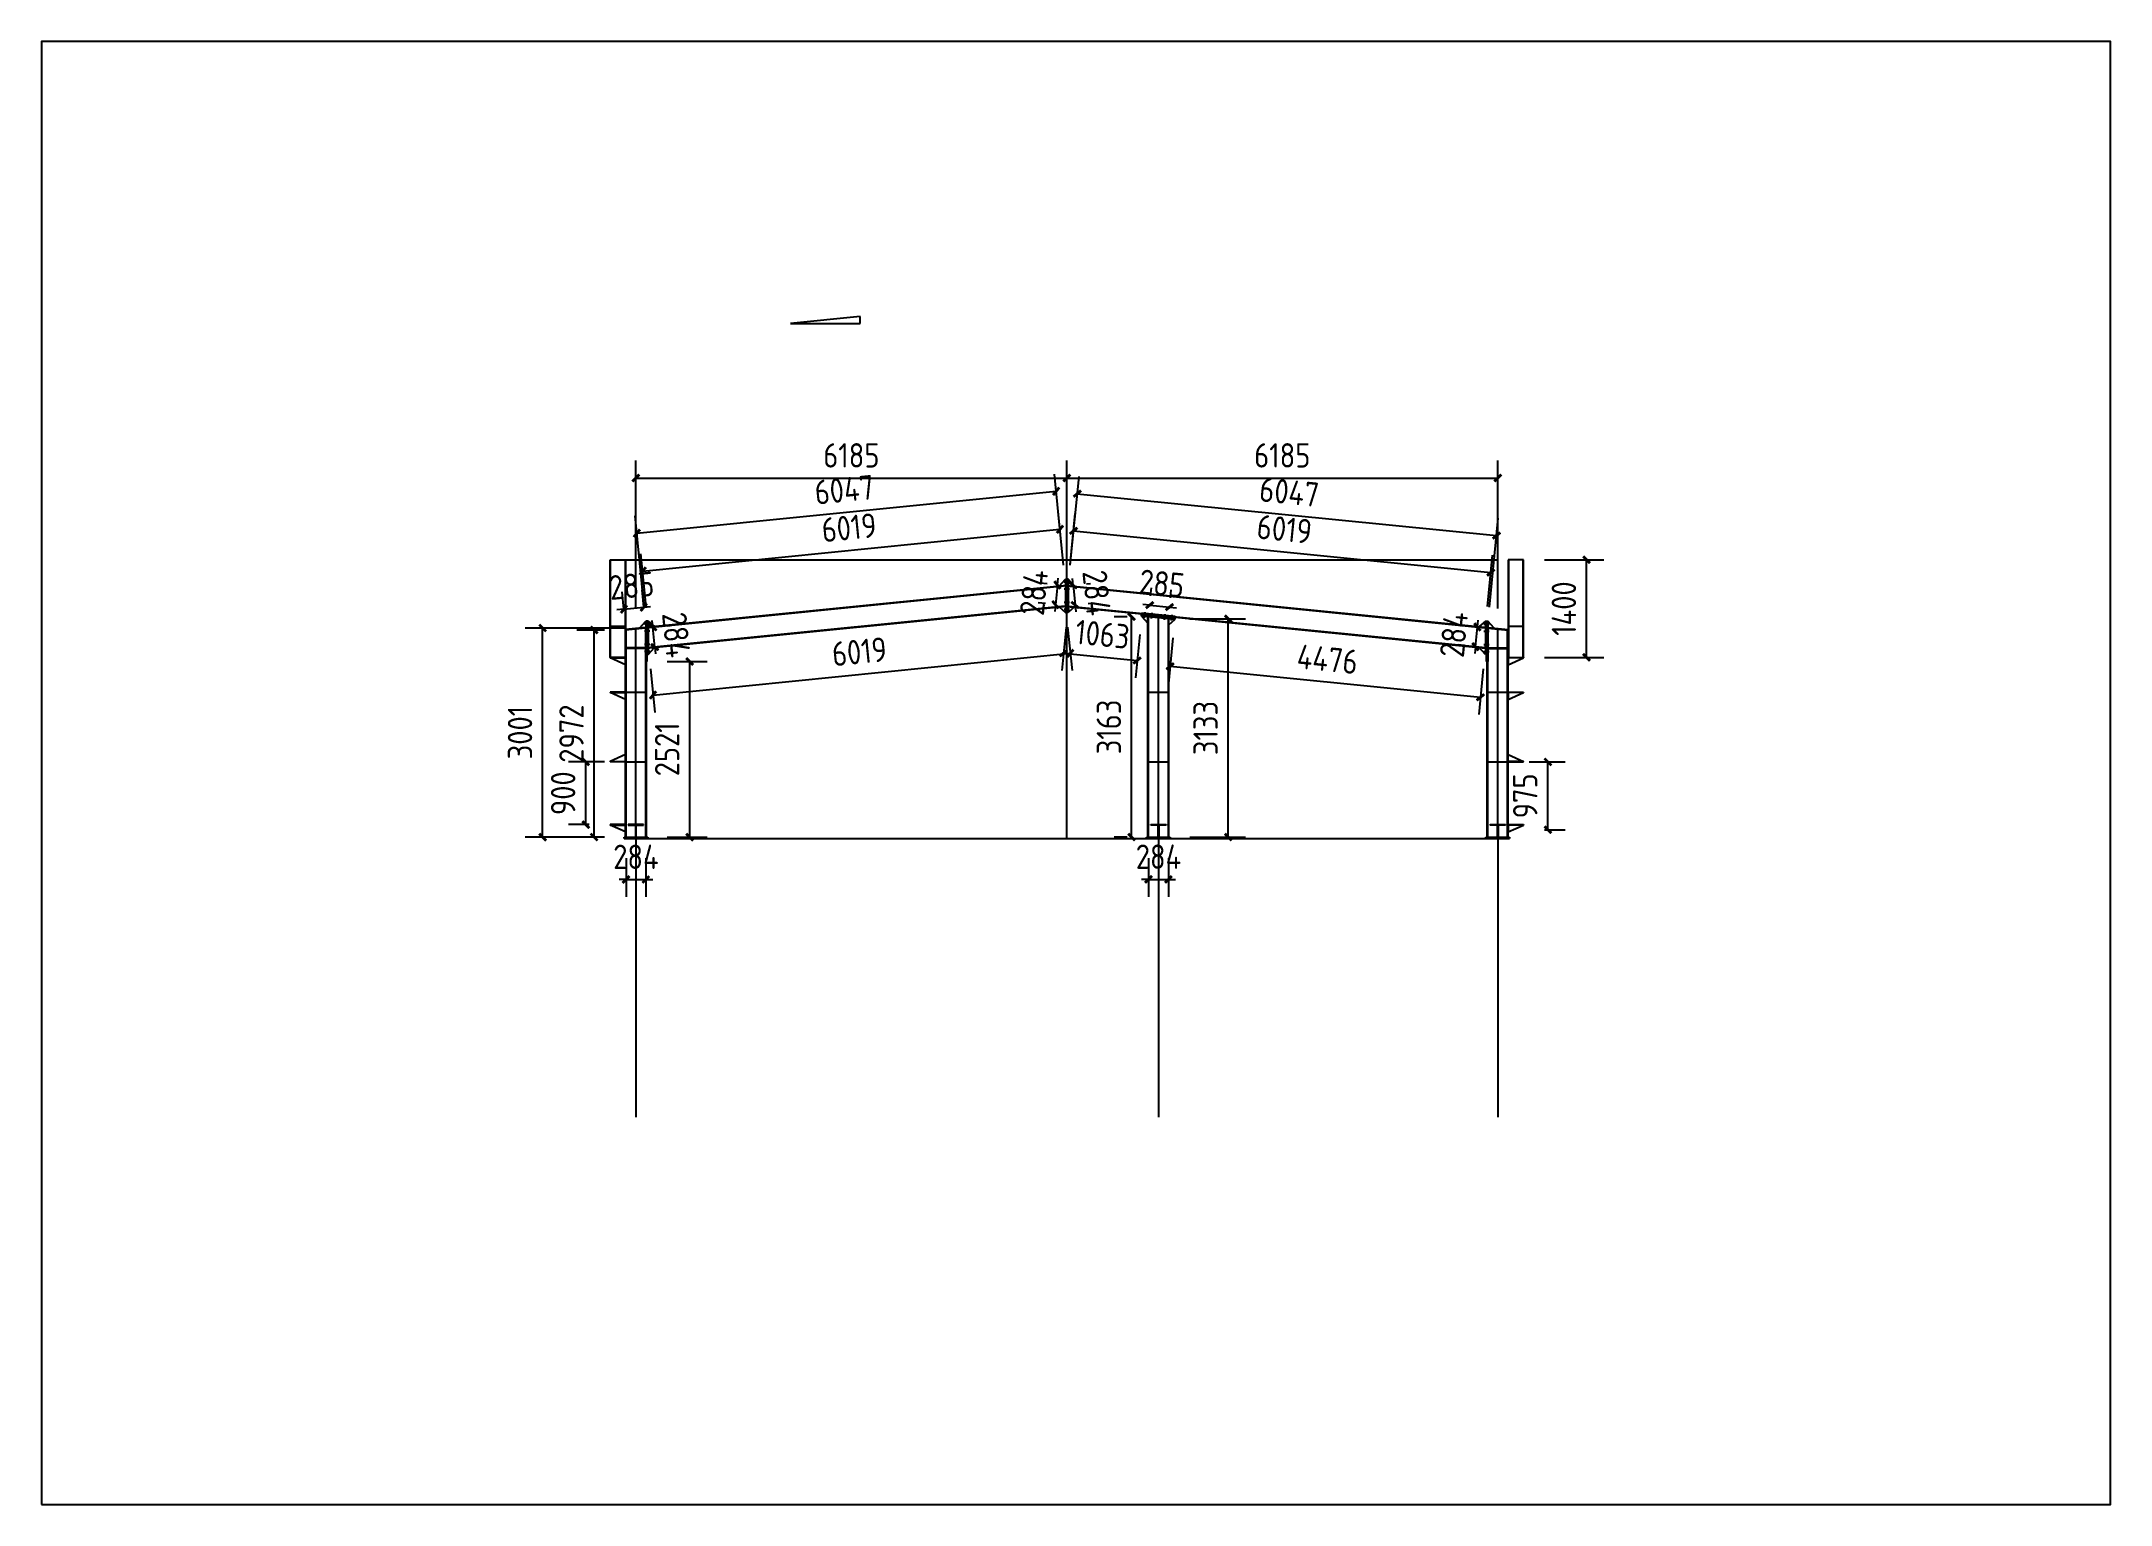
# Model space of a CAD drawing. Extents: x 533809 to 747315, y -17138 to 180511.
# Drawn here: x 566139 to 595839, y 129862 to 150862 of the extents above; entities that cross this region are included whole.
import ezdxf

# ---------------------------------------------------------------- set-up
doc = ezdxf.new("R2010")
doc.units = 0
doc.header["$LTSCALE"] = 1000
doc.header["$MEASUREMENT"] = 0
doc.layers.add('AXIS', color=3, linetype='Continuous')
doc.layers.add('DOTE', color=1, linetype='Continuous')
doc.styles.get("Standard").update_dxf_attribs({"font": 'gbenor.shx', "bigfont": 'gbcbig.shx'})
doc.dimstyles.get("Standard").update_dxf_attribs({"dimscale": 100, "dimtxt": 3.5, "dimasz": 1, "dimexe": 2.5, "dimexo": 3, "dimgap": 1.5, "dimtad": 1, "dimdec": 0, "dimzin": 0, "dimdsep": 46, "dimtxsty": 'Standard', "dimblk": 'ARCHTICK', "dimcen": 0.09, "dimadec": 0, "dimazin": 0, "dimtfac": 1, "dimtdec": 0, "dimtix": 1, "dimtmove": 2, "dimatfit": 3, "dimfxl": 1, "dimtolj": 1, "dimtzin": 0, "dimarcsym": 0})

msp = doc.modelspace()

# ---------------------------------------------------------------- blocks, each defined once
blk = doc.blocks.new('_ArchTick')
at = {"color": 0, "linetype": 'ByBlock', "const_width": 0.4}
blk.add_lwpolyline([(-0.5, -0.5), (0.5, 0.5)], dxfattribs=at)
blk = doc.blocks.new('*D6')
at = {"layer": 'AXIS', "color": 3, "lineweight": -2}
for p, q in [((574673, 142722), (574673, 144846)), ((580858, 142722), (580858, 144846)), ((574673, 144596), (580858, 144596))]:
    blk.add_line(p, q, dxfattribs=at)
at = {"layer": 'Defpoints', "color": 0}
for p in [(580858, 144596), (574673, 142422), (580858, 142422)]:
    blk.add_point(p, dxfattribs=at)
at = {"layer": 'AXIS', "color": 3, "lineweight": -2, "xscale": 100, "yscale": 100, "zscale": 100, "rotation": 180}
blk.add_blockref('_ArchTick', (574673, 144596), dxfattribs=at)
at = {"layer": 'AXIS', "color": 3, "lineweight": -2, "xscale": 100, "yscale": 100, "zscale": 100}
blk.add_blockref('_ArchTick', (580858, 144596), dxfattribs=at)
at = {"layer": 'AXIS', "color": 0, "insert": (577765, 144921), "char_height": 350, "attachment_point": 5}
blk.add_mtext('\\A1;6185', dxfattribs=at)
blk = doc.blocks.new('*D7')
at = {"layer": 'AXIS', "color": 3, "lineweight": -2}
for p, q in [((580858, 142722), (580858, 144846)), ((587043, 142722), (587043, 144846)), ((580858, 144596), (587043, 144596))]:
    blk.add_line(p, q, dxfattribs=at)
at = {"layer": 'Defpoints', "color": 0}
for p in [(587043, 144596), (580858, 142422), (587043, 142422)]:
    blk.add_point(p, dxfattribs=at)
at = {"layer": 'AXIS', "color": 3, "lineweight": -2, "xscale": 100, "yscale": 100, "zscale": 100, "rotation": 180}
blk.add_blockref('_ArchTick', (580858, 144596), dxfattribs=at)
at = {"layer": 'AXIS', "color": 3, "lineweight": -2, "xscale": 100, "yscale": 100, "zscale": 100}
blk.add_blockref('_ArchTick', (587043, 144596), dxfattribs=at)
at = {"layer": 'AXIS', "color": 0, "insert": (583950, 144921), "char_height": 350, "attachment_point": 5}
blk.add_mtext('\\A1;6185', dxfattribs=at)
blk = doc.blocks.new('*D8')
at = {"color": 0, "lineweight": -2}
for p, q in [((574223, 142414), (573823, 142414)), ((574073, 139442), (574073, 142414)), ((574223, 139442), (573823, 139442))]:
    blk.add_line(p, q, dxfattribs=at)
at = {"layer": 'Defpoints', "color": 0}
for p in [(574073, 142414), (574523, 142414), (574523, 139442)]:
    blk.add_point(p, dxfattribs=at)
at = {"color": 0, "lineweight": -2, "xscale": 100, "yscale": 100, "zscale": 100}
for p, rotation in [((574073, 142414), 90), ((574073, 139442), 270)]:
    blk.add_blockref('_ArchTick', p, dxfattribs=dict(at, rotation=rotation))
at = {"color": 0, "insert": (573748, 140928), "char_height": 350, "attachment_point": 5, "rotation": 90}
blk.add_mtext('\\A1;2972', dxfattribs=at)
blk = doc.blocks.new('*D9')
at = {"color": 0, "lineweight": -2}
for p, q in [((574515, 142443), (573084, 142443)), ((573334, 139442), (573334, 142443)), ((574223, 139442), (573084, 139442))]:
    blk.add_line(p, q, dxfattribs=at)
at = {"layer": 'Defpoints', "color": 0}
for p in [(573334, 142443), (574815, 142443), (574523, 139442)]:
    blk.add_point(p, dxfattribs=at)
at = {"color": 0, "lineweight": -2, "xscale": 100, "yscale": 100, "zscale": 100}
for p, rotation in [((573334, 142443), 90), ((573334, 139442), 270)]:
    blk.add_blockref('_ArchTick', p, dxfattribs=dict(at, rotation=rotation))
at = {"color": 0, "insert": (573009, 140942), "char_height": 350, "attachment_point": 5, "rotation": 90}
blk.add_mtext('\\A1;3001', dxfattribs=at)
blk = doc.blocks.new('*D10')
at = {"color": 0, "lineweight": -2}
for p, q in [((574531, 139142), (574531, 138584)), ((574815, 139142), (574815, 138584)), ((574531, 138834), (574431, 138834)), ((574531, 138834), (574815, 138834)), ((574815, 138834), (574915, 138834))]:
    blk.add_line(p, q, dxfattribs=at)
at = {"layer": 'Defpoints', "color": 0}
for p in [(574531, 139442), (574815, 139442), (574815, 138834)]:
    blk.add_point(p, dxfattribs=at)
at = {"color": 0, "lineweight": -2, "xscale": 100, "yscale": 100, "zscale": 100}
blk.add_blockref('_ArchTick', (574531, 138834), dxfattribs=at)
at = {"color": 0, "lineweight": -2, "xscale": 100, "yscale": 100, "zscale": 100, "rotation": 180}
blk.add_blockref('_ArchTick', (574815, 138834), dxfattribs=at)
at = {"color": 0, "insert": (574673, 139159), "char_height": 350, "attachment_point": 5}
blk.add_mtext('\\A1;284', dxfattribs=at)
blk = doc.blocks.new('*D11')
at = {"color": 0, "lineweight": -2}
for p, q in [((574501, 142713), (574476, 142961)), ((574785, 142741), (574760, 142990)), ((574501, 142713), (574401, 142703)), ((574501, 142713), (574785, 142741)), ((574785, 142741), (574884, 142751))]:
    blk.add_line(p, q, dxfattribs=at)
at = {"layer": 'Defpoints', "color": 0}
for p in [(574785, 142741), (574531, 142415), (574815, 142443)]:
    blk.add_point(p, dxfattribs=at)
at = {"color": 0, "lineweight": -2, "xscale": 100, "yscale": 100, "zscale": 100}
for p, rotation in [((574501, 142713), 5.71059313750423), ((574785, 142741), 185.7105931375043)]:
    blk.add_blockref('_ArchTick', p, dxfattribs=dict(at, rotation=rotation))
at = {"color": 0, "insert": (574610, 143050), "char_height": 350, "attachment_point": 5, "rotation": 5.7106}
blk.add_mtext('\\A1;285', dxfattribs=at)
blk = doc.blocks.new('*D12')
at = {"color": 0, "lineweight": -2}
for p, q in [((574915, 142453), (574905, 142552)), ((574943, 142170), (574915, 142453)), ((575121, 142474), (575164, 142478)), ((574943, 142170), (574953, 142071)), ((575149, 142191), (575192, 142195))]:
    blk.add_line(p, q, dxfattribs=at)
at = {"layer": 'Defpoints', "color": 0}
for p in [(574822, 142444), (574915, 142453), (574851, 142161)]:
    blk.add_point(p, dxfattribs=at)
at = {"color": 0, "lineweight": -2, "xscale": 100, "yscale": 100, "zscale": 100}
for p, rotation in [((574915, 142453), 275.7105931374862), ((574943, 142170), 95.7105931374862)]:
    blk.add_blockref('_ArchTick', p, dxfattribs=dict(at, rotation=rotation))
at = {"color": 0, "insert": (575252, 142344), "char_height": 350, "attachment_point": 5, "rotation": 275.7106}
blk.add_mtext('\\A1;284', dxfattribs=at)
blk = doc.blocks.new('*D13')
at = {"color": 0, "lineweight": -2}
for p, q in [((580948, 143056), (580938, 143156)), ((580948, 143056), (580976, 142774)), ((581138, 143075), (581197, 143081)), ((580976, 142774), (580986, 142674)), ((581166, 142793), (581225, 142799))]:
    blk.add_line(p, q, dxfattribs=at)
at = {"layer": 'Defpoints', "color": 0}
for p in [(580840, 143045), (580868, 142763), (580976, 142774)]:
    blk.add_point(p, dxfattribs=at)
at = {"color": 0, "lineweight": -2, "xscale": 100, "yscale": 100, "zscale": 100}
for p, rotation in [((580948, 143056), 275.7105931375108), ((580976, 142774), 95.71059313751074)]:
    blk.add_blockref('_ArchTick', p, dxfattribs=dict(at, rotation=rotation))
at = {"color": 0, "insert": (581286, 142947), "char_height": 350, "attachment_point": 5, "rotation": 275.7106}
blk.add_mtext('\\A1;284', dxfattribs=at)
blk = doc.blocks.new('*D14')
at = {"color": 0, "lineweight": -2}
for p, q in [((580810, 143352), (580734, 144109)), ((574770, 143261), (580759, 143860)), ((574821, 142753), (574745, 143510))]:
    blk.add_line(p, q, dxfattribs=at)
at = {"layer": 'Defpoints', "color": 0}
for p in [(580759, 143860), (580840, 143053), (574851, 142455)]:
    blk.add_point(p, dxfattribs=at)
at = {"color": 0, "lineweight": -2, "xscale": 100, "yscale": 100, "zscale": 100}
for p, rotation in [((580759, 143860), 5.710593137499862), ((574770, 143261), 185.7105931374999)]:
    blk.add_blockref('_ArchTick', p, dxfattribs=dict(at, rotation=rotation))
at = {"color": 0, "insert": (577732, 143884), "char_height": 350, "attachment_point": 5, "rotation": 5.7106}
blk.add_mtext('\\A1;6019', dxfattribs=at)
blk = doc.blocks.new('*D15')
at = {"color": 0, "lineweight": -2}
for p, q in [((580869, 142453), (580932, 141831)), ((574918, 141481), (580907, 142080)), ((574880, 141855), (574943, 141232))]:
    blk.add_line(p, q, dxfattribs=at)
at = {"layer": 'Defpoints', "color": 0}
for p in [(580840, 142752), (574851, 142153), (580907, 142080)]:
    blk.add_point(p, dxfattribs=at)
at = {"color": 0, "lineweight": -2, "xscale": 100, "yscale": 100, "zscale": 100}
for p, rotation in [((580907, 142080), 5.710593137500421), ((574918, 141481), 185.7105931375004)]:
    blk.add_blockref('_ArchTick', p, dxfattribs=dict(at, rotation=rotation))
at = {"color": 0, "insert": (577880, 142104), "char_height": 350, "attachment_point": 5, "rotation": 5.7106}
blk.add_mtext('\\A1;6019', dxfattribs=at)
blk = doc.blocks.new('*D16')
at = {"color": 0, "lineweight": -2}
for p, q in [((580722, 143061), (580732, 143160)), ((580577, 143075), (580474, 143086)), ((580722, 143061), (580694, 142778)), ((580549, 142793), (580445, 142803)), ((580694, 142778), (580684, 142679))]:
    blk.add_line(p, q, dxfattribs=at)
at = {"layer": 'Defpoints', "color": 0}
for p in [(580876, 143045), (580694, 142778), (580847, 142763)]:
    blk.add_point(p, dxfattribs=at)
at = {"color": 0, "lineweight": -2, "xscale": 100, "yscale": 100, "zscale": 100}
for p, rotation in [((580722, 143061), 264.2894068624893), ((580694, 142778), 84.28940686248927)]:
    blk.add_blockref('_ArchTick', p, dxfattribs=dict(at, rotation=rotation))
at = {"color": 0, "insert": (580385, 142952), "char_height": 350, "attachment_point": 5, "rotation": 84.2894}
blk.add_mtext('\\A1;284', dxfattribs=at)
blk = doc.blocks.new('*D17')
at = {"color": 0, "lineweight": -2}
for p, q in [((580846, 142453), (580784, 141834)), ((581903, 142348), (581841, 141728)), ((580809, 142082), (581866, 141977))]:
    blk.add_line(p, q, dxfattribs=at)
at = {"layer": 'Defpoints', "color": 0}
for p in [(580876, 142752), (581933, 142646), (581866, 141977)]:
    blk.add_point(p, dxfattribs=at)
at = {"color": 0, "lineweight": -2, "xscale": 100, "yscale": 100, "zscale": 100}
for p, rotation in [((580809, 142082), 174.2894068624979), ((581866, 141977), 354.2894068624979)]:
    blk.add_blockref('_ArchTick', p, dxfattribs=dict(at, rotation=rotation))
at = {"color": 0, "insert": (581370, 142353), "char_height": 350, "attachment_point": 5, "rotation": 354.2894}
blk.add_mtext('\\A1;1063', dxfattribs=at)
blk = doc.blocks.new('*D18')
at = {"color": 0, "lineweight": -2}
for p, q in [((582381, 142300), (582315, 141646)), ((582340, 141894), (586794, 141449)), ((586835, 141855), (586769, 141200))]:
    blk.add_line(p, q, dxfattribs=at)
at = {"layer": 'Defpoints', "color": 0}
for p in [(582411, 142598), (586865, 142153), (586794, 141449)]:
    blk.add_point(p, dxfattribs=at)
at = {"color": 0, "lineweight": -2, "xscale": 100, "yscale": 100, "zscale": 100}
for p, rotation in [((582340, 141894), 174.2894068624992), ((586794, 141449), 354.2894068624992)]:
    blk.add_blockref('_ArchTick', p, dxfattribs=dict(at, rotation=rotation))
at = {"color": 0, "insert": (584599, 141995), "char_height": 350, "attachment_point": 5, "rotation": 354.2894}
blk.add_mtext('\\A1;4476', dxfattribs=at)
blk = doc.blocks.new('*D19')
at = {"color": 0, "lineweight": -2}
for p, q in [((580905, 143352), (580979, 144086)), ((580954, 143838), (586943, 143239)), ((586894, 142753), (586968, 143488))]:
    blk.add_line(p, q, dxfattribs=at)
at = {"layer": 'Defpoints', "color": 0}
for p in [(586943, 143239), (580876, 143053), (586865, 142455)]:
    blk.add_point(p, dxfattribs=at)
at = {"color": 0, "lineweight": -2, "xscale": 100, "yscale": 100, "zscale": 100}
for p, rotation in [((580954, 143838), 174.2894068625001), ((586943, 143239), 354.2894068625001)]:
    blk.add_blockref('_ArchTick', p, dxfattribs=dict(at, rotation=rotation))
at = {"color": 0, "insert": (583981, 143862), "char_height": 350, "attachment_point": 5, "rotation": 354.2894}
blk.add_mtext('\\A1;6019', dxfattribs=at)
blk = doc.blocks.new('*D20')
at = {"color": 0, "lineweight": -2}
for p, q in [((586594, 142474), (586502, 142483)), ((586722, 142175), (586750, 142458)), ((586750, 142458), (586760, 142557)), ((586566, 142191), (586473, 142200)), ((586722, 142175), (586712, 142076))]:
    blk.add_line(p, q, dxfattribs=at)
at = {"layer": 'Defpoints', "color": 0}
for p in [(586750, 142458), (586893, 142444), (586865, 142161)]:
    blk.add_point(p, dxfattribs=at)
at = {"color": 0, "lineweight": -2, "xscale": 100, "yscale": 100, "zscale": 100}
for p, rotation in [((586750, 142458), 264.2894068624904), ((586722, 142175), 84.28940686249041)]:
    blk.add_blockref('_ArchTick', p, dxfattribs=dict(at, rotation=rotation))
at = {"color": 0, "insert": (586413, 142349), "char_height": 350, "attachment_point": 5, "rotation": 84.2894}
blk.add_mtext('\\A1;284', dxfattribs=at)
blk = doc.blocks.new('*D21')
at = {"color": 0, "lineweight": -2}
for p, q in [((582623, 142575), (583424, 142575)), ((583174, 139442), (583174, 142575)), ((582623, 139442), (583424, 139442))]:
    blk.add_line(p, q, dxfattribs=at)
at = {"layer": 'Defpoints', "color": 0}
for p in [(582323, 142575), (583174, 142575), (582323, 139442)]:
    blk.add_point(p, dxfattribs=at)
at = {"color": 0, "lineweight": -2, "xscale": 100, "yscale": 100, "zscale": 100}
for p, rotation in [((583174, 142575), 90), ((583174, 139442), 270)]:
    blk.add_blockref('_ArchTick', p, dxfattribs=dict(at, rotation=rotation))
at = {"color": 0, "insert": (582849, 141008), "char_height": 350, "attachment_point": 5, "rotation": 90}
blk.add_mtext('\\A1;3133', dxfattribs=at)
blk = doc.blocks.new('*D22')
at = {"color": 0, "lineweight": -2}
for p, q in [((581723, 142605), (581536, 142605)), ((581786, 139442), (581786, 142605)), ((581723, 139442), (581536, 139442))]:
    blk.add_line(p, q, dxfattribs=at)
at = {"layer": 'Defpoints', "color": 0}
for p in [(581786, 142605), (582023, 142605), (582023, 139442)]:
    blk.add_point(p, dxfattribs=at)
at = {"color": 0, "lineweight": -2, "xscale": 100, "yscale": 100, "zscale": 100}
for p, rotation in [((581786, 142605), 90), ((581786, 139442), 270)]:
    blk.add_blockref('_ArchTick', p, dxfattribs=dict(at, rotation=rotation))
at = {"color": 0, "insert": (581461, 141023), "char_height": 350, "attachment_point": 5, "rotation": 90}
blk.add_mtext('\\A1;3163', dxfattribs=at)
blk = doc.blocks.new('*D23')
at = {"color": 0, "lineweight": -2}
for p, q in [((582031, 139142), (582031, 138586)), ((582315, 139142), (582315, 138586)), ((582031, 138836), (581931, 138836)), ((582031, 138836), (582315, 138836)), ((582315, 138836), (582415, 138836))]:
    blk.add_line(p, q, dxfattribs=at)
at = {"layer": 'Defpoints', "color": 0}
for p in [(582031, 139442), (582315, 139442), (582315, 138836)]:
    blk.add_point(p, dxfattribs=at)
at = {"color": 0, "lineweight": -2, "xscale": 100, "yscale": 100, "zscale": 100}
blk.add_blockref('_ArchTick', (582031, 138836), dxfattribs=at)
at = {"color": 0, "lineweight": -2, "xscale": 100, "yscale": 100, "zscale": 100, "rotation": 180}
blk.add_blockref('_ArchTick', (582315, 138836), dxfattribs=at)
at = {"color": 0, "insert": (582173, 139161), "char_height": 350, "attachment_point": 5}
blk.add_mtext('\\A1;284', dxfattribs=at)
blk = doc.blocks.new('*D26')
at = {"layer": 'AXIS', "color": 3, "lineweight": -2}
for p, q in [((587713, 143422), (588567, 143422)), ((588317, 142022), (588317, 143422)), ((587713, 142022), (588567, 142022))]:
    blk.add_line(p, q, dxfattribs=at)
at = {"layer": 'Defpoints', "color": 0}
for p in [(587413, 143422), (588317, 143422), (587413, 142022)]:
    blk.add_point(p, dxfattribs=at)
at = {"layer": 'AXIS', "color": 3, "lineweight": -2, "xscale": 100, "yscale": 100, "zscale": 100}
for p, rotation in [((588317, 143422), 90), ((588317, 142022), 270)]:
    blk.add_blockref('_ArchTick', p, dxfattribs=dict(at, rotation=rotation))
at = {"layer": 'AXIS', "color": 0, "insert": (587992, 142722), "char_height": 350, "attachment_point": 5, "rotation": 90}
blk.add_mtext('\\A1;1400', dxfattribs=at)
blk = doc.blocks.new('*D27')
at = {"color": 0, "lineweight": -2}
for p, q in [((575123, 141963), (575695, 141963)), ((575445, 139442), (575445, 141963)), ((575123, 139442), (575695, 139442))]:
    blk.add_line(p, q, dxfattribs=at)
at = {"layer": 'Defpoints', "color": 0}
for p in [(574823, 141963), (575445, 141963), (574823, 139442)]:
    blk.add_point(p, dxfattribs=at)
at = {"color": 0, "lineweight": -2, "xscale": 100, "yscale": 100, "zscale": 100}
for p, rotation in [((575445, 141963), 90), ((575445, 139442), 270)]:
    blk.add_blockref('_ArchTick', p, dxfattribs=dict(at, rotation=rotation))
at = {"color": 0, "insert": (575120, 140702), "char_height": 350, "attachment_point": 5, "rotation": 90}
blk.add_mtext('\\A1;2521', dxfattribs=at)
blk = doc.blocks.new('*D28')
at = {"color": 0, "lineweight": -2}
for p, q in [((582060, 142903), (582072, 143021)), ((582344, 142874), (582356, 142993)), ((582047, 142772), (581948, 142782)), ((582047, 142772), (582331, 142744)), ((582331, 142744), (582431, 142734))]:
    blk.add_line(p, q, dxfattribs=at)
at = {"layer": 'Defpoints', "color": 0}
for p in [(582031, 142604), (582315, 142576), (582331, 142744)]:
    blk.add_point(p, dxfattribs=at)
at = {"color": 0, "lineweight": -2, "xscale": 100, "yscale": 100, "zscale": 100}
for p, rotation in [((582047, 142772), 354.2894068631584), ((582331, 142744), 174.2894068631585)]:
    blk.add_blockref('_ArchTick', p, dxfattribs=dict(at, rotation=rotation))
at = {"color": 0, "insert": (582222, 143082), "char_height": 350, "attachment_point": 5, "rotation": 354.2894}
blk.add_mtext('\\A1;285', dxfattribs=at)
blk = doc.blocks.new('*D29')
at = {"color": 0, "lineweight": -2}
for p, q in [((580810, 143344), (580679, 144653)), ((574686, 143803), (580704, 144405)), ((574792, 142742), (574661, 144052))]:
    blk.add_line(p, q, dxfattribs=at)
at = {"layer": 'Defpoints', "color": 0}
for p in [(580704, 144405), (580840, 143045), (574822, 142444)]:
    blk.add_point(p, dxfattribs=at)
at = {"color": 0, "lineweight": -2, "xscale": 100, "yscale": 100, "zscale": 100}
for p, rotation in [((580704, 144405), 5.710593137499481), ((574686, 143803), 185.7105931374995)]:
    blk.add_blockref('_ArchTick', p, dxfattribs=dict(at, rotation=rotation))
at = {"color": 0, "insert": (577663, 144427), "char_height": 350, "attachment_point": 5, "rotation": 5.7106}
blk.add_mtext('\\A1;6047', dxfattribs=at)
blk = doc.blocks.new('*D30')
at = {"color": 0, "lineweight": -2}
for p, q in [((580905, 143344), (581033, 144620)), ((581008, 144371), (587025, 143769)), ((586923, 142742), (587050, 144018))]:
    blk.add_line(p, q, dxfattribs=at)
at = {"layer": 'Defpoints', "color": 0}
for p in [(587025, 143769), (580876, 143045), (586893, 142444)]:
    blk.add_point(p, dxfattribs=at)
at = {"color": 0, "lineweight": -2, "xscale": 100, "yscale": 100, "zscale": 100}
for p, rotation in [((581008, 144371), 174.2894068624906), ((587025, 143769), 354.2894068624906)]:
    blk.add_blockref('_ArchTick', p, dxfattribs=dict(at, rotation=rotation))
at = {"color": 0, "insert": (584049, 144394), "char_height": 350, "attachment_point": 5, "rotation": 354.2894}
blk.add_mtext('\\A1;6047', dxfattribs=at)
blk = doc.blocks.new('*D1760')
at = {"layer": 'AXIS', "color": 3, "lineweight": -2}
for p, q in [((574223, 140522), (573703, 140522)), ((573953, 139622), (573953, 140522)), ((574003, 139622), (573703, 139622))]:
    blk.add_line(p, q, dxfattribs=at)
at = {"layer": 'Defpoints', "color": 0}
for p in [(573953, 140522), (574523, 140522), (574303, 139622)]:
    blk.add_point(p, dxfattribs=at)
at = {"layer": 'AXIS', "color": 3, "lineweight": -2, "xscale": 100, "yscale": 100, "zscale": 100}
for p, rotation in [((573953, 140522), 90), ((573953, 139622), 270)]:
    blk.add_blockref('_ArchTick', p, dxfattribs=dict(at, rotation=rotation))
at = {"layer": 'AXIS', "color": 0, "insert": (573628, 140072), "char_height": 350, "attachment_point": 5, "rotation": 90}
blk.add_mtext('\\A1;900', dxfattribs=at)
blk = doc.blocks.new('*D1759')
at = {"layer": 'AXIS', "color": 3, "lineweight": -2}
for p, q in [((587493, 140522), (588012, 140522)), ((587762, 139547), (587762, 140522)), ((587713, 139547), (588012, 139547))]:
    blk.add_line(p, q, dxfattribs=at)
at = {"layer": 'Defpoints', "color": 0}
for p in [(587193, 140522), (587762, 140522), (587413, 139547)]:
    blk.add_point(p, dxfattribs=at)
at = {"layer": 'AXIS', "color": 3, "lineweight": -2, "xscale": 100, "yscale": 100, "zscale": 100}
for p, rotation in [((587762, 140522), 90), ((587762, 139547), 270)]:
    blk.add_blockref('_ArchTick', p, dxfattribs=dict(at, rotation=rotation))
at = {"layer": 'AXIS', "color": 0, "insert": (587437, 140034), "char_height": 350, "attachment_point": 5, "rotation": 90}
blk.add_mtext('\\A1;975', dxfattribs=at)

# ---------------------------------------------------------------- dimensions: what is measured, and where the dimension line sits
at = {"color": 1}
for p1, p2, distance, picture, middle in [((574822.3, 142443.7), (580839.5, 143045.4), 1366, '*D29', (577662.6, 144427.1)), ((580875.5, 143045.4), (586892.8, 142443.7), 1332.3, '*D30', (584049.1, 144393.6)), ((574850.5, 142454.5), (580839.5, 143053.4), 810.9, '*D14', (577732, 143884.2)), ((580875.5, 143053.4), (586864.5, 142454.5), 788.2, '*D19', (583980.8, 143861.6)), ((574530.5, 142414.5), (574814.5, 142442.9), 299.6, '*D11', (574610.4, 143050.2)), ((580875.5, 143045.4), (580847.3, 142762.8), -154, '*D16', (580384.8, 142951.8)), ((580839.5, 143045.4), (580867.8, 142762.8), 109.1, '*D13', (581285.6, 142947.3)), ((582030.5, 142604.3), (582314.5, 142575.9), 168.9, '*D28', (582221.7, 143081.5)), ((574850.5, 142161.1), (574822.3, 142443.7), -93, '*D12', (575252.3, 142344)), ((574850.5, 142153), (580839.5, 142751.9), -675.4, '*D15', (577879.9, 142103.8)), ((580875.5, 142751.9), (581932.9, 142646.2), -673, '*D17', (581369.6, 142352.8)), ((582022.5, 139441.7), (582022.5, 142605.1), 236.1, '*D22', (581461.4, 141023.4)), ((582410.5, 142598.4), (586864.5, 142153), -707.5, '*D18', (584599.5, 141995.2)), ((582322.5, 139441.7), (582322.5, 142575.1), -851.2, '*D21', (582848.7, 141008.4)), ((586864.5, 142161.1), (586892.8, 142443.7), 143.1, '*D20', (586412.8, 142349)), ((574822.5, 139441.7), (574822.5, 141962.7), -622.8, '*D27', (575120.3, 140702.2)), ((582030.5, 139441.7), (582314.5, 139441.7), -606.2, '*D23', (582172.5, 139160.5))]:
    dim = msp.add_aligned_dim(p1=p1, p2=p2, distance=distance, dimstyle='Standard', dxfattribs=at)
    dim.commit()
    dim.dimension.update_dxf_attribs({"geometry": picture, "text_midpoint": middle})
for base, p2, picture, middle in [((573333.6, 142442.9), (574814.5, 142442.9), '*D9', (573008.6, 140942.3)), ((574072.8, 142413.7), (574522.5, 142413.7), '*D8', (573747.8, 140927.7))]:
    dim = msp.add_linear_dim(base=base, p1=(574522.5, 139441.7), p2=p2, angle=90, dimstyle='Standard', dxfattribs=at)
    dim.commit()
    dim.dimension.update_dxf_attribs({"geometry": picture, "text_midpoint": middle})
dim = msp.add_linear_dim(base=(574814.5, 138834), p1=(574530.5, 139441.7), p2=(574814.5, 139441.7), dimstyle='Standard', dxfattribs=at)
dim.commit()
dim.dimension.update_dxf_attribs({"geometry": '*D10', "text_midpoint": (574672.5, 139159)})
at = {"layer": 'AXIS', "color": 0}
for base, p1, p2, override, picture, middle in [((580857.5, 144595.7), (574672.5, 142421.7), (580857.5, 142421.7), {"dimclrd": 3, "dimclre": 3, "dimclrt": 0}, '*D6', (577765, 144920.7)), ((587042.5, 144595.7), (580857.5, 142421.7), (587042.5, 142421.7), {"dimclrd": 3, "dimclre": 3}, '*D7', (583950, 144920.7))]:
    dim = msp.add_linear_dim(base=base, p1=p1, p2=p2, dimstyle='Standard', override=override, dxfattribs=at)
    dim.commit()
    dim.dimension.update_dxf_attribs({"geometry": picture, "text_midpoint": middle})
dim = msp.add_aligned_dim(p1=(587412.5, 142021.7), p2=(587412.5, 143421.7), distance=-904.6, dimstyle='Standard', override={"dimclrd": 3, "dimclre": 3}, dxfattribs=at)
dim.commit()
dim.dimension.update_dxf_attribs({"geometry": '*D26', "text_midpoint": (587992.1, 142721.7)})
for base, p1, p2, picture, middle in [((573953.3, 140521.7), (574302.5, 139621.7), (574522.5, 140521.7), '*D1760', (573628.3, 140071.7)), ((587761.7, 140521.7), (587412.5, 139546.7), (587192.5, 140521.7), '*D1759', (587436.7, 140034.2))]:
    dim = msp.add_linear_dim(base=base, p1=p1, p2=p2, angle=90, dimstyle='Standard', override={"dimclrd": 3, "dimclre": 3}, dxfattribs=at)
    dim.commit()
    dim.dimension.update_dxf_attribs({"geometry": picture, "text_midpoint": middle})

# ---------------------------------------------------------------- linework, layer by layer
for p, q in [((577892, 146912.5), (576892, 146812.5)), ((576892, 146812.5), (577892, 146812.5)), ((577892, 146812.5), (577892, 146912.5)), ((574522.5, 143421.7), (587042.5, 143421.7)), ((580857.5, 143055.2), (574522.5, 142421.7)), ((580858.3, 143047.3), (574522.5, 142413.7)), ((580856.7, 143047.3), (587192.5, 142413.7)), ((580857.5, 143055.2), (587192.5, 142421.7)), ((580857.5, 142753.7), (574822.5, 142150.2)), ((580875.5, 142763.6), (574832.5, 142159.3)), ((580839.5, 142763.6), (586864.5, 142161.1)), ((580857.5, 142753.7), (581932.9, 142646.2)), ((582410.5, 142598.4), (586864.5, 142153)), ((574302.5, 142471.7), (574522.5, 142471.7)), ((574822.5, 141962.7), (574822.5, 142453.7)), ((587192.5, 142471.7), (587412.5, 142471.7)), ((574814.5, 142157.5), (574530.5, 142157.5)), ((574814.5, 142149.4), (574530.5, 142149.4)), ((586900.5, 142157.5), (587184.5, 142157.5)), ((586900.5, 142149.4), (587184.5, 142149.4)), ((574522.5, 141521.7), (574822.5, 141521.7)), ((582022.5, 141521.7), (582322.5, 141521.7)), ((586892.5, 141521.7), (587192.5, 141521.7)), ((574522.5, 140521.7), (574822.5, 140521.7)), ((582022.5, 140521.7), (582322.5, 140521.7)), ((586892.5, 140521.7), (587192.5, 140521.7)), ((574302.5, 139621.7), (574302.5, 139615.7)), ((587412.5, 139621.7), (587412.5, 139615.7)), ((574672.5, 139421.7), (587042.5, 139421.7))]:
    msp.add_line(p, q)
at = {"color": 4}
for p, q in [((574302.5, 142021.7), (574302.5, 143421.7)), ((574302.5, 143421.7), (574522.5, 143421.7)), ((574308.5, 142021.7), (574308.5, 143421.7)), ((574516.5, 143421.7), (574516.5, 142021.7)), ((574522.5, 143421.7), (574522.5, 142021.7)), ((587412.5, 143421.7), (587192.5, 143421.7)), ((587192.5, 143421.7), (587192.5, 142021.7)), ((587198.5, 143421.7), (587198.5, 142021.7)), ((587406.5, 142021.7), (587406.5, 143421.7)), ((587412.5, 142021.7), (587412.5, 143421.7))]:
    msp.add_line(p, q, dxfattribs=at)
at = {"color": 2}
for p, q in [((580748.2, 143044.3), (580839.5, 143145.2)), ((580895.5, 143100.2), (580819.5, 143100.2)), ((580895.5, 143000.2), (580819.5, 143000.2)), ((580875.5, 143145.2), (580839.5, 143145.2)), ((580839.5, 143145.2), (580839.5, 142665.2)), ((580857.5, 143055.2), (580857.5, 143145.2)), ((580857.5, 142665.2), (580857.5, 143145.2)), ((580857.5, 143055.2), (580857.5, 142753.7)), ((580875.5, 143145.2), (580875.5, 142665.2)), ((580966.9, 143044.3), (580875.5, 143145.2)), ((580753.3, 142743.3), (580839.5, 142665.2)), ((580895.5, 142810.2), (580819.5, 142810.2)), ((580895.5, 142710.2), (580819.5, 142710.2)), ((580839.5, 142665.2), (580857.5, 142665.2)), ((580875.5, 142665.2), (580857.5, 142665.2)), ((580961.8, 142743.3), (580875.5, 142665.2)), ((581929.7, 142614.4), (581933.7, 142654.2)), ((582407.4, 142566.6), (581929.7, 142614.4)), ((581929.7, 142614.4), (582022.5, 142511.8)), ((582409.3, 142586.5), (581931.7, 142634.3)), ((582411.3, 142606.4), (581933.7, 142654.2)), ((581972.5, 142590), (581980.5, 142669.6)), ((582072, 142580), (582080, 142659.6)), ((582261.1, 142561.1), (582269, 142640.7)), ((582322.5, 142489.8), (582407.4, 142566.6)), ((582360.6, 142551.2), (582368.6, 142630.8)), ((582409.3, 142586.5), (582407.4, 142566.6)), ((582409.3, 142586.5), (582411.3, 142606.4)), ((574522.5, 142421.7), (574522.5, 142021.7)), ((574723.2, 142441.8), (574814.5, 142542.7)), ((574870.5, 142497.7), (574794.5, 142497.7)), ((574870.5, 142397.7), (574794.5, 142397.7)), ((574850.5, 142542.7), (574814.5, 142542.7)), ((574814.5, 142542.7), (574814.5, 141962.7)), ((574850.5, 142542.7), (574850.5, 142062.7)), ((574850.5, 142542.7), (574938.3, 142463.3)), ((586864.5, 142542.7), (586776.8, 142463.3)), ((586844.5, 142497.7), (586920.5, 142497.7)), ((586844.5, 142397.7), (586920.5, 142397.7)), ((586864.5, 142542.7), (586900.5, 142542.7)), ((586864.5, 142542.7), (586864.5, 142062.7)), ((586900.5, 142542.7), (586900.5, 141962.7)), ((586991.9, 142441.8), (586900.5, 142542.7)), ((587192.5, 142421.7), (587192.5, 142021.7)), ((574522.5, 142021.7), (574302.5, 142021.7)), ((574302.5, 142021.7), (574302.5, 142015.7)), ((574302.5, 142015.7), (574522.5, 142015.7)), ((574522.5, 141915.7), (574302.5, 142015.7)), ((574522.5, 142015.7), (574522.5, 141915.7)), ((574870.5, 142207.7), (574794.5, 142207.7)), ((574870.5, 142107.7), (574794.5, 142107.7)), ((574850.5, 142062.7), (574832.5, 142062.7)), ((574850.5, 142062.7), (574940.4, 142162)), ((586864.5, 142062.7), (586774.7, 142162)), ((586844.5, 142207.7), (586920.5, 142207.7)), ((586844.5, 142107.7), (586920.5, 142107.7)), ((586864.5, 142062.7), (586882.5, 142062.7)), ((587192.5, 142021.7), (587412.5, 142021.7)), ((587412.5, 142015.7), (587192.5, 142015.7)), ((587192.5, 142015.7), (587192.5, 141915.7)), ((587192.5, 141915.7), (587412.5, 142015.7)), ((587412.5, 142021.7), (587412.5, 142015.7)), ((574814.5, 141962.7), (574832.5, 141962.7)), ((586900.5, 141962.7), (586882.5, 141962.7)), ((574522.5, 141521.7), (574302.5, 141521.7)), ((574302.5, 141521.7), (574302.5, 141515.7)), ((574302.5, 141515.7), (574522.5, 141515.7)), ((574522.5, 141415.7), (574302.5, 141515.7)), ((574522.5, 141515.7), (574522.5, 141415.7)), ((587192.5, 141521.7), (587412.5, 141521.7)), ((587412.5, 141515.7), (587192.5, 141515.7)), ((587192.5, 141515.7), (587192.5, 141415.7)), ((587192.5, 141415.7), (587412.5, 141515.7)), ((587412.5, 141521.7), (587412.5, 141515.7)), ((574522.5, 140627.7), (574302.5, 140527.7)), ((574302.5, 140521.7), (574302.5, 140527.7)), ((574302.5, 140527.7), (574522.5, 140527.7)), ((574522.5, 140521.7), (574302.5, 140521.7)), ((574522.5, 140527.7), (574522.5, 140627.7)), ((587192.5, 140527.7), (587192.5, 140627.7)), ((587192.5, 140627.7), (587412.5, 140527.7)), ((587412.5, 140527.7), (587192.5, 140527.7)), ((587192.5, 140521.7), (587412.5, 140521.7)), ((587412.5, 140521.7), (587412.5, 140527.7)), ((574522.5, 139621.7), (574302.5, 139621.7)), ((574302.5, 139615.7), (574522.5, 139615.7)), ((574522.5, 139515.7), (574302.5, 139615.7)), ((574522.5, 139615.7), (574522.5, 139515.7)), ((574672.5, 139621.7), (574562.5, 139621.7)), ((574562.5, 139621.7), (574562.5, 139615.7)), ((574562.5, 139615.7), (574782.5, 139615.7)), ((574668.5, 139615.7), (574668.5, 139441.7)), ((574669.5, 139615.7), (574675.5, 139615.7)), ((574782.5, 139621.7), (574672.5, 139621.7)), ((574676.5, 139441.7), (574676.5, 139615.7)), ((574782.5, 139615.7), (574782.5, 139621.7)), ((582062.5, 139615.7), (582062.5, 139621.7)), ((582062.5, 139621.7), (582172.5, 139621.7)), ((582282.5, 139615.7), (582062.5, 139615.7)), ((582168.5, 139441.7), (582168.5, 139615.7)), ((582175.5, 139615.7), (582169.5, 139615.7)), ((582172.5, 139621.7), (582282.5, 139621.7)), ((582176.5, 139615.7), (582176.5, 139441.7)), ((582282.5, 139621.7), (582282.5, 139615.7)), ((586932.5, 139615.7), (586932.5, 139621.7)), ((586932.5, 139621.7), (587042.5, 139621.7)), ((587152.5, 139615.7), (586932.5, 139615.7)), ((587038.5, 139441.7), (587038.5, 139615.7)), ((587045.5, 139615.7), (587039.5, 139615.7)), ((587042.5, 139621.7), (587152.5, 139621.7)), ((587046.5, 139615.7), (587046.5, 139441.7)), ((587152.5, 139621.7), (587152.5, 139615.7)), ((587192.5, 139621.7), (587412.5, 139621.7)), ((587412.5, 139615.7), (587192.5, 139615.7)), ((587192.5, 139615.7), (587192.5, 139515.7)), ((587192.5, 139515.7), (587412.5, 139615.7)), ((574502.5, 139421.7), (574502.5, 139441.7)), ((574502.5, 139441.7), (574842.5, 139441.7)), ((574502.5, 139421.7), (574842.5, 139421.7)), ((574668.5, 139441.7), (574676.5, 139441.7)), ((574842.5, 139441.7), (574842.5, 139421.7)), ((582002.5, 139421.7), (582002.5, 139441.7)), ((582002.5, 139441.7), (582342.5, 139441.7)), ((582002.5, 139421.7), (582342.5, 139421.7)), ((582168.5, 139441.7), (582176.5, 139441.7)), ((582342.5, 139441.7), (582342.5, 139421.7)), ((586872.5, 139421.7), (586872.5, 139441.7)), ((586872.5, 139441.7), (587212.5, 139441.7)), ((586872.5, 139421.7), (587212.5, 139421.7)), ((587038.5, 139441.7), (587046.5, 139441.7)), ((587212.5, 139441.7), (587212.5, 139421.7))]:
    msp.add_line(p, q, dxfattribs=at)
at = {"color": 1}
for p, q in [((580839.5, 143045.4), (580867.8, 142762.8)), ((580875.5, 143045.4), (580847.3, 142762.8)), ((574850.5, 142161.1), (574822.3, 142443.7)), ((586864.5, 142161.1), (586892.8, 142443.7))]:
    msp.add_line(p, q, dxfattribs=at)
msp.add_lwpolyline([(566139.1, 129862.3), (595839.1, 129862.3), (595839.1, 150862.3), (566139.1, 150862.3)], close=True)
at = {"layer": 'AXIS'}
for p, q in [((574672.5, 139421.7), (574672.5, 135421.7)), ((582172.5, 139421.7), (582172.5, 135421.7)), ((587042.5, 139421.7), (587042.5, 135421.7))]:
    msp.add_line(p, q, dxfattribs=at)
at = {"layer": 'DOTE'}
for p, q in [((580857.5, 139421.7), (580857.5, 143421.7)), ((582172.5, 139421.7), (582172.5, 142630.3)), ((574672.5, 139421.7), (574672.5, 142421.7)), ((587042.5, 139421.7), (587042.5, 142421.7))]:
    msp.add_line(p, q, dxfattribs=at)
at = {"layer": 'DOTE', "color": 0}
for p, q in [((582022.5, 139441.7), (582022.5, 142605.1)), ((582030.5, 139441.7), (582030.5, 142604.3)), ((582314.5, 139441.7), (582314.5, 142575.9)), ((582322.5, 139441.7), (582322.5, 142575.1)), ((574522.5, 139441.7), (574522.5, 142421.7)), ((574530.5, 139441.7), (574530.5, 142414.5)), ((574814.5, 139441.7), (574814.5, 142450.9)), ((586892.5, 139441.7), (586892.5, 142421.7)), ((586900.5, 139441.7), (586900.5, 142421.7)), ((587184.5, 139441.7), (587184.5, 142421.7)), ((587192.5, 139441.7), (587192.5, 142421.7)), ((574822.5, 139441.7), (574822.5, 141962.7))]:
    msp.add_line(p, q, dxfattribs=at)
at = {"layer": 'DOTE', "color": 2}
for p, q in [((574832.5, 141962.7), (574832.5, 142542.7)), ((586882.5, 141962.7), (586882.5, 142542.7))]:
    msp.add_line(p, q, dxfattribs=at)

msp.set_redraw_order([(e.dxf.handle, doc.entitydb.next_handle()) for e in msp.query("TEXT MTEXT ATTDEF DIMENSION ARC_DIMENSION")])  # texts and dimensions are drawn at this point

doc.saveas('drawing.dxf')
